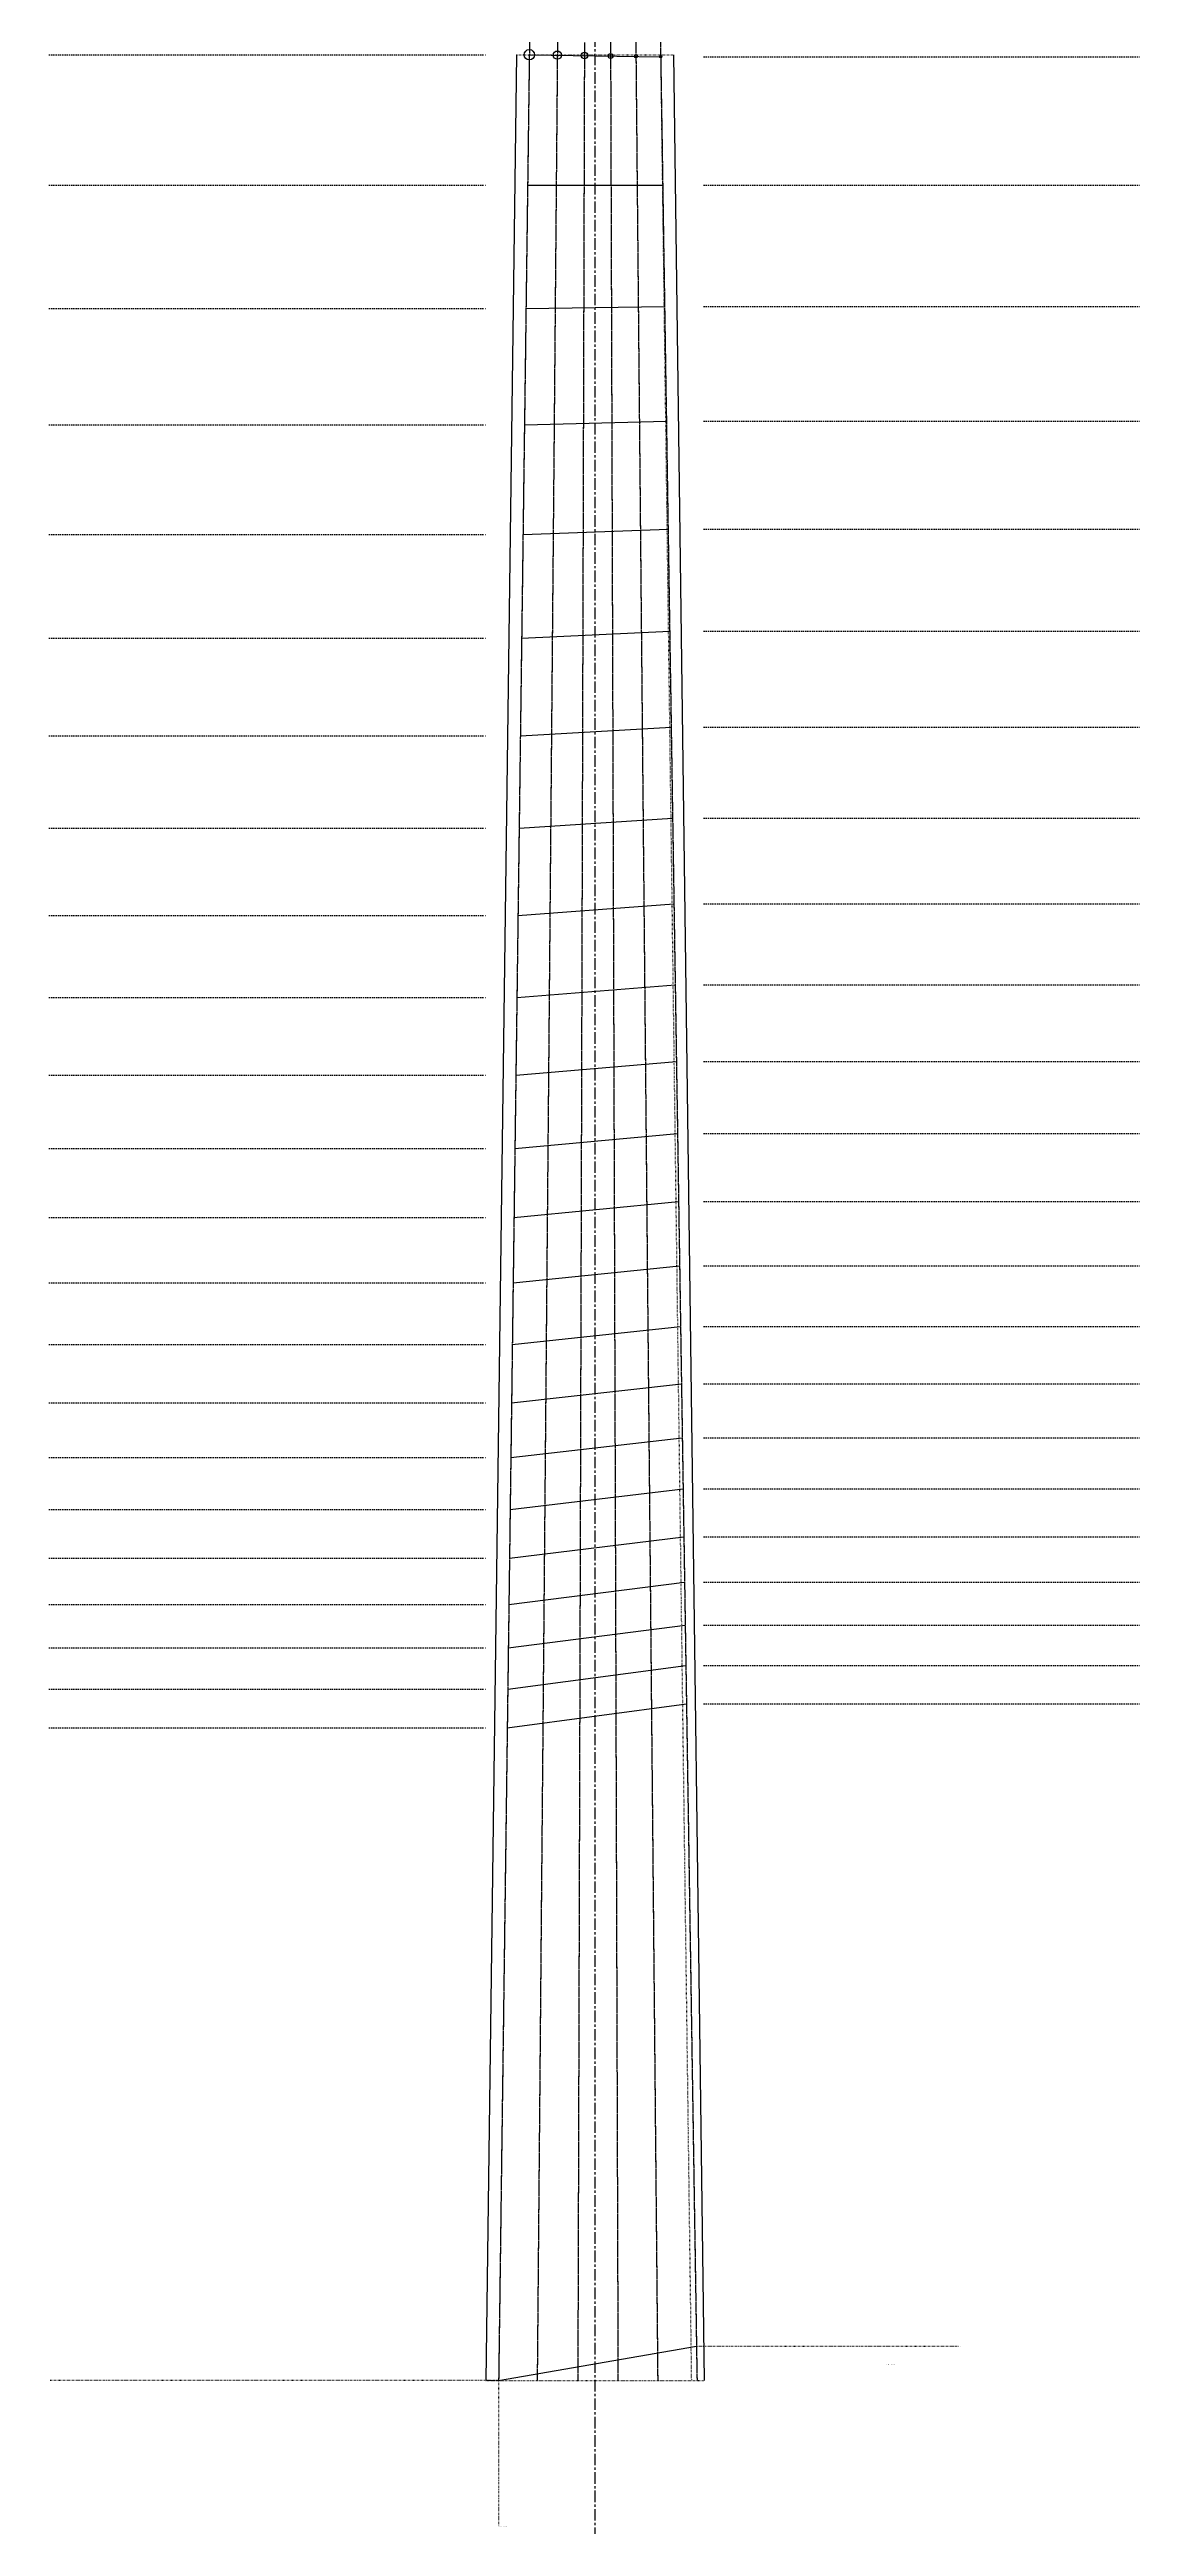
# Model space of a CAD drawing. Header units: millimetres. Extents: x 0 to 300, y -150 to 1050.
# Drawn here: x 0 to 300, y 70 to 751 of the extents above; entities that cross this region are included whole.
import ezdxf

# ---------------------------------------------------------------- set-up
doc = ezdxf.new("R2010")
doc.units = ezdxf.units.MM
for name, pattern in [('CENTER', [5.08, 3.175, -0.635, 0.635, -0.635]), ('DASHED', [1.524, 1.27, -0.254]), ('DASHED2', [0.762, 0.635, -0.127]), ('DOT', [0.508, 0, -0.508]), ('DOT2', [0.254, 0, -0.254])]:
    doc.linetypes.add(name, pattern=pattern)
doc.styles.add('OpenSans', font='OpenSans-Regular.ttf')

msp = doc.modelspace()

# ---------------------------------------------------------------- linework, layer by layer
at = {"linetype": 'CENTER'}
msp.add_line((150, 1050), (150, -150), dxfattribs=at)
at = {"linetype": 'DASHED'}
for p, q in [((134.58, 950), (123.5, 110)), ((141.38, 950), (134.1, 110)), ((147.65, 950), (145.27, 110)), ((153.65, 950), (156.32, 110)), ((159.38, 950), (167.25, 110)), ((164.93, 950), (178.06, 110))]:
    msp.add_line(p, q, dxfattribs=at)
at = {"linetype": 'DASHED2'}
for p, q in [((134.58, 950), (123.5, 110)), ((141.38, 950), (134.1, 110)), ((147.65, 950), (145.27, 110)), ((153.65, 950), (156.32, 110)), ((159.38, 950), (167.25, 110)), ((164.93, 950), (178.06, 110))]:
    msp.add_line(p, q, dxfattribs=at)
at = {"linetype": 'DOT'}
for p, q in [((0, 750), (120, 750)), ((180, 749.44), (300, 749.44)), ((0, 714.08), (120, 714.08)), ((180, 714.08), (300, 714.08)), ((0, 680.18), (120, 680.18)), ((180, 680.7), (300, 680.7)), ((0, 648.17), (120, 648.17)), ((180, 649.2), (300, 649.2)), ((0, 617.97), (120, 617.97)), ((180, 619.47), (300, 619.47)), ((0, 589.46), (120, 589.46)), ((180, 591.41), (300, 591.41)), ((0, 562.55), (120, 562.55)), ((180, 564.92), (300, 564.92)), ((180, 539.91), (300, 539.91)), ((0, 537.15), (120, 537.15)), ((0, 513.17), (120, 513.17)), ((180, 516.31), (300, 516.31)), ((180, 494.04), (300, 494.04)), ((0, 490.55), (120, 490.55)), ((180, 473.01), (300, 473.01)), ((0, 469.19), (120, 469.19)), ((180, 453.17), (300, 453.17)), ((0, 449.03), (120, 449.03)), ((0, 430), (120, 430)), ((180, 434.44), (300, 434.44)), ((180, 416.76), (300, 416.76)), ((0, 412.04), (120, 412.04)), ((180, 400.07), (300, 400.07)), ((0, 395.09), (120, 395.09)), ((180, 384.32), (300, 384.32)), ((0, 379.09), (120, 379.09)), ((180, 369.45), (300, 369.45)), ((0, 363.98), (120, 363.98)), ((180, 355.42), (300, 355.42)), ((0, 349.73), (120, 349.73)), ((180, 342.18), (300, 342.18)), ((0, 336.27), (120, 336.27)), ((180, 329.68), (300, 329.68)), ((0, 323.57), (120, 323.57)), ((180, 317.88), (300, 317.88)), ((0, 311.59), (120, 311.59)), ((180, 306.74), (300, 306.74)), ((0, 300.27), (120, 300.27)), ((180, 296.23), (300, 296.23)), ((0, 289.59), (120, 289.59))]:
    msp.add_line(p, q, dxfattribs=at)
for p, q in [((128.44, 750), (120, 110)), ((131.94, 750), (168.07, 749.44)), ((171.56, 750), (180, 110)), ((131.47, 714.08), (168.62, 714.08)), ((131.02, 680.18), (169.14, 680.7)), ((130.6, 648.17), (169.64, 649.2)), ((130.2, 617.97), (170.1, 619.47)), ((129.82, 589.46), (170.54, 591.41)), ((129.47, 562.55), (170.95, 564.92)), ((129.13, 537.15), (171.34, 539.91)), ((128.82, 513.17), (171.71, 516.31)), ((128.52, 490.55), (172.06, 494.04)), ((128.24, 469.19), (172.39, 473.01)), ((127.97, 449.03), (172.7, 453.17)), ((127.72, 430), (172.99, 434.44)), ((127.48, 412.04), (173.27, 416.76)), ((127.26, 395.09), (173.53, 400.07)), ((127.05, 379.09), (173.77, 384.32)), ((126.85, 363.98), (174.01, 369.45)), ((126.66, 349.73), (174.23, 355.42)), ((126.48, 336.27), (174.43, 342.18)), ((126.32, 323.57), (174.63, 329.68)), ((126.16, 311.59), (174.81, 317.88)), ((126.01, 300.27), (174.99, 306.74)), ((125.87, 289.59), (175.15, 296.23)), ((123.5, 110), (177.91, 119.44)), ((123.5, 110), (177.91, 119.44))]:
    msp.add_line(p, q)
at = {"linetype": 'DOT2'}
for p, q in [((131.94, 750), (123.5, 110)), ((128.44, 750), (171.56, 750)), ((168.06, 750), (176.5, 110)), ((177.91, 119.44), (250, 119.44)), ((123.5, 110), (0, 110)), ((120, 110), (180, 110)), ((123.5, 110), (123.5, 70))]:
    msp.add_line(p, q, dxfattribs=at)
for centre, radius in [((131.94, 750), 1.42), ((139.65, 749.88), 1.14), ((147.09, 749.76), 0.889), ((154.29, 749.65), 0.66), ((161.26, 749.54), 0.432), ((168.07, 749.44), 0.33)]:
    msp.add_circle(centre, radius)

# ---------------------------------------------------------------- texts
at = {"char_height": 0.1, "attachment_point": 1, "style": 'OpenSans'}
for s, insert in [('0 : 0.0 mm', (50, 750)), ('0 : 0.561 mm', (260, 749.44)), ('1 : 35.92 mm', (50, 714.08)), ('1 : 35.92 mm', (260, 714.08)), ('2 : 69.825 mm', (50, 680.18)), ('2 : 69.295 mm', (260, 680.7)), ('3 : 101.826 mm', (50, 648.17)), ('3 : 100.797 mm', (260, 649.2)), ('4 : 132.032 mm', (50, 617.97)), ('4 : 130.53 mm', (260, 619.47)), ('5 : 160.542 mm', (50, 589.46)), ('5 : 158.595 mm', (260, 591.41)), ('6 : 187.452 mm', (50, 562.55)), ('6 : 185.084 mm', (260, 564.92)), ('7 : 210.087 mm', (260, 539.91)), ('7 : 212.851 mm', (50, 537.15)), ('8 : 236.825 mm', (50, 513.17)), ('8 : 233.686 mm', (260, 516.31)), ('9 : 255.961 mm', (260, 494.04)), ('9 : 259.454 mm', (50, 490.55)), ('10 : 276.986 mm', (260, 473.01)), ('10 : 280.812 mm', (50, 469.19)), ('11 : 296.83 mm', (260, 453.17)), ('11 : 300.972 mm', (50, 449.03)), ('12 : 320.0 mm', (50, 430)), ('12 : 315.561 mm', (260, 434.44)), ('13 : 333.241 mm', (260, 416.76)), ('13 : 337.96 mm', (50, 412.04)), ('14 : 349.928 mm', (260, 400.07)), ('14 : 354.912 mm', (50, 395.09)), ('15 : 365.679 mm', (260, 384.32)), ('15 : 370.913 mm', (50, 379.09)), ('16 : 380.546 mm', (260, 369.45)), ('16 : 386.016 mm', (50, 363.98)), ('17 : 394.578 mm', (260, 355.42)), ('17 : 400.271 mm', (50, 349.73)), ('18 : 407.823 mm', (260, 342.18)), ('18 : 413.726 mm', (50, 336.27)), ('19 : 420.324 mm', (260, 329.68)), ('19 : 426.426 mm', (50, 323.57)), ('20 : 432.124 mm', (260, 317.88)), ('20 : 438.413 mm', (50, 311.59)), ('21 : 443.261 mm', (260, 306.74)), ('21 : 449.727 mm', (50, 300.27)), ('22 : 453.773 mm', (260, 296.23)), ('22 : 460.406 mm', (50, 289.59)), ('630.56 mm', (250, 119.44)), ('640.0 mm', (50, 110)), ('Compensación/Compensation:0.56 mm', (230, 114.44)), ('Puente con entonación/Intonated Bridge', (123.5, 70))]:
    msp.add_mtext(s, dxfattribs=dict(at, insert=insert))

doc.saveas('drawing.dxf')
